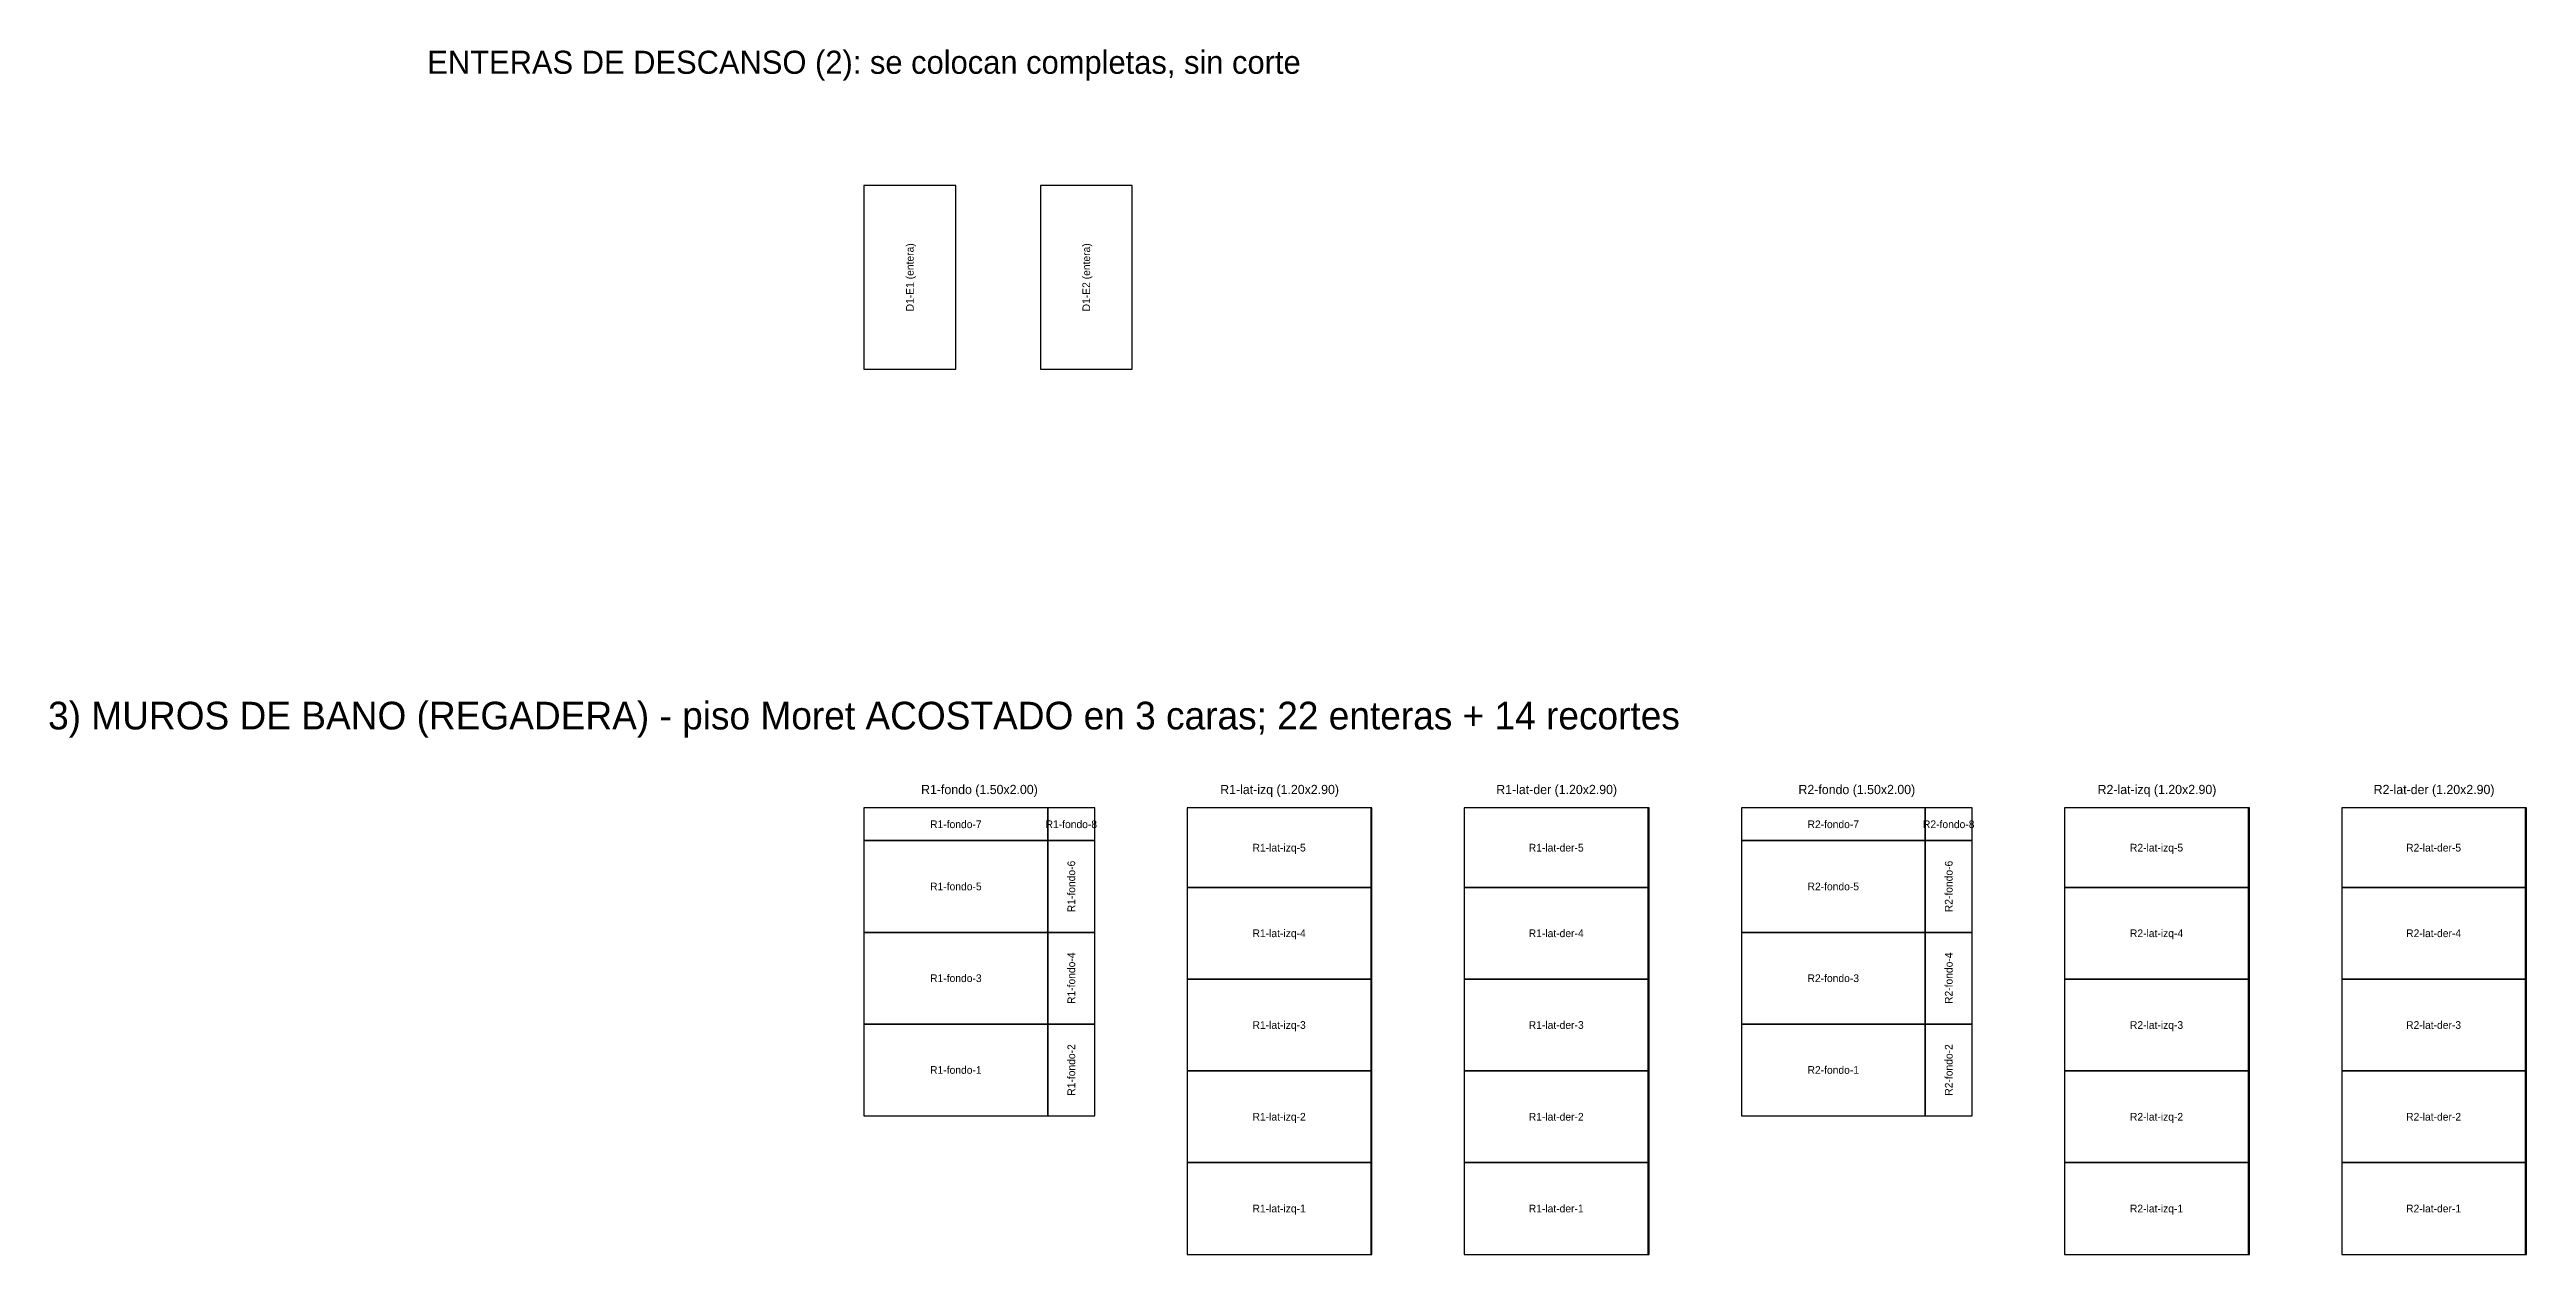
# Model space of a CAD drawing. Header units: metres. Extents: x 478.4 to 564, y -144.7 to -79.7.
# Drawn here: x 547.91 to 564, y -115.39 to -107.56 of the extents above; entities that cross this region are included whole.
import ezdxf
from ezdxf.enums import TextEntityAlignment as Align

# ---------------------------------------------------------------- set-up
doc = ezdxf.new("R2010")
doc.units = ezdxf.units.M
doc.layers.add('ESCALERA-REGADERA-ZOCLO', color=6, linetype='Continuous')
doc.layers.add('ESCALERA-REGADERA-ZOCLO-TEXTO', color=7, linetype='Continuous')

msp = doc.modelspace()

# ---------------------------------------------------------------- texts
at = {"layer": 'ESCALERA-REGADERA-ZOCLO-TEXTO'}
for s, height, p in [('ENTERAS DE DESCANSO (2): se colocan completas, sin corte', 0.15, (553.202, -107.642)), ('3) MUROS DE BANO (REGADERA) - piso Moret ACOSTADO en 3 caras; 22 enteras + 14 recortes', 0.18, (553.202, -111.886)), ('R1-fondo (1.50x2.00)', 0.06, (553.952, -112.366)), ('R1-lat-izq (1.20x2.90)', 0.06, (555.902, -112.366)), ('R1-lat-der (1.20x2.90)', 0.06, (557.702, -112.366)), ('R2-fondo (1.50x2.00)', 0.06, (559.652, -112.366)), ('R2-lat-izq (1.20x2.90)', 0.06, (561.602, -112.366)), ('R2-lat-der (1.20x2.90)', 0.06, (563.402, -112.366)), ('R1-fondo-7', 0.05, (553.799, -112.592)), ('R1-fondo-8', 0.05, (554.549, -112.592)), ('R2-fondo-7', 0.05, (559.499, -112.592)), ('R2-fondo-8', 0.05, (560.249, -112.592)), ('R1-lat-izq-5', 0.05, (555.899, -112.744)), ('R1-lat-der-5', 0.05, (557.699, -112.744)), ('R2-lat-izq-5', 0.05, (561.599, -112.744)), ('R2-lat-der-5', 0.05, (563.399, -112.744)), ('R1-fondo-5', 0.05, (553.799, -112.996)), ('R2-fondo-5', 0.05, (559.499, -112.996)), ('R1-lat-izq-4', 0.05, (555.899, -113.3)), ('R1-lat-der-4', 0.05, (557.699, -113.3)), ('R2-lat-izq-4', 0.05, (561.599, -113.3)), ('R2-lat-der-4', 0.05, (563.399, -113.3)), ('R1-fondo-3', 0.05, (553.799, -113.592)), ('R2-fondo-3', 0.05, (559.499, -113.592)), ('R1-lat-izq-3', 0.05, (555.899, -113.896)), ('R1-lat-der-3', 0.05, (557.699, -113.896)), ('R2-lat-izq-3', 0.05, (561.599, -113.896)), ('R2-lat-der-3', 0.05, (563.399, -113.896)), ('R1-fondo-1', 0.05, (553.799, -114.188)), ('R2-fondo-1', 0.05, (559.499, -114.188)), ('R1-lat-izq-2', 0.05, (555.899, -114.492)), ('R1-lat-der-2', 0.05, (557.699, -114.492)), ('R2-lat-izq-2', 0.05, (561.599, -114.492)), ('R2-lat-der-2', 0.05, (563.399, -114.492)), ('R1-lat-izq-1', 0.05, (555.899, -115.088)), ('R1-lat-der-1', 0.05, (557.699, -115.088)), ('R2-lat-izq-1', 0.05, (561.599, -115.088)), ('R2-lat-der-1', 0.05, (563.399, -115.088))]:
    msp.add_text(s, height=height, dxfattribs=at).set_placement(p, align=Align.MIDDLE_CENTER)
for s, p in [('D1-E1 (entera)', (553.5, -109.039)), ('D1-E2 (entera)', (554.646, -109.039)), ('R1-fondo-6', (554.549, -112.996)), ('R2-fondo-6', (560.249, -112.996)), ('R1-fondo-4', (554.549, -113.592)), ('R2-fondo-4', (560.249, -113.592)), ('R1-fondo-2', (554.549, -114.188)), ('R2-fondo-2', (560.249, -114.188))]:
    msp.add_text(s, height=0.05, rotation=90, dxfattribs=at).set_placement(p, align=Align.MIDDLE_CENTER)

# ---------------------------------------------------------------- linework, layer by layer
at = {"layer": 'ESCALERA-REGADERA-ZOCLO'}
for points in [[(553.202, -109.636), (553.798, -109.636), (553.798, -108.442), (553.202, -108.442)], [(554.348, -109.636), (554.944, -109.636), (554.944, -108.442), (554.348, -108.442)], [(553.202, -114.486), (554.702, -114.486), (554.702, -112.486), (553.202, -112.486)], [(553.202, -112.698), (554.396, -112.698), (554.396, -112.486), (553.202, -112.486)], [(554.396, -112.698), (554.702, -112.698), (554.702, -112.486), (554.396, -112.486)], [(555.302, -115.386), (556.502, -115.386), (556.502, -112.486), (555.302, -112.486)], [(555.302, -113.002), (556.496, -113.002), (556.496, -112.486), (555.302, -112.486)], [(557.102, -115.386), (558.302, -115.386), (558.302, -112.486), (557.102, -112.486)], [(557.102, -113.002), (558.296, -113.002), (558.296, -112.486), (557.102, -112.486)], [(558.902, -114.486), (560.402, -114.486), (560.402, -112.486), (558.902, -112.486)], [(558.902, -112.698), (560.096, -112.698), (560.096, -112.486), (558.902, -112.486)], [(560.096, -112.698), (560.402, -112.698), (560.402, -112.486), (560.096, -112.486)], [(561.002, -115.386), (562.202, -115.386), (562.202, -112.486), (561.002, -112.486)], [(561.002, -113.002), (562.196, -113.002), (562.196, -112.486), (561.002, -112.486)], [(562.802, -115.386), (564.002, -115.386), (564.002, -112.486), (562.802, -112.486)], [(562.802, -113.002), (563.996, -113.002), (563.996, -112.486), (562.802, -112.486)], [(553.202, -113.294), (554.396, -113.294), (554.396, -112.698), (553.202, -112.698)], [(554.396, -113.294), (554.702, -113.294), (554.702, -112.698), (554.396, -112.698)], [(558.902, -113.294), (560.096, -113.294), (560.096, -112.698), (558.902, -112.698)], [(560.096, -113.294), (560.402, -113.294), (560.402, -112.698), (560.096, -112.698)], [(555.302, -113.598), (556.496, -113.598), (556.496, -113.002), (555.302, -113.002)], [(557.102, -113.598), (558.296, -113.598), (558.296, -113.002), (557.102, -113.002)], [(561.002, -113.598), (562.196, -113.598), (562.196, -113.002), (561.002, -113.002)], [(562.802, -113.598), (563.996, -113.598), (563.996, -113.002), (562.802, -113.002)], [(553.202, -113.89), (554.396, -113.89), (554.396, -113.294), (553.202, -113.294)], [(554.396, -113.89), (554.702, -113.89), (554.702, -113.294), (554.396, -113.294)], [(558.902, -113.89), (560.096, -113.89), (560.096, -113.294), (558.902, -113.294)], [(560.096, -113.89), (560.402, -113.89), (560.402, -113.294), (560.096, -113.294)], [(555.302, -114.194), (556.496, -114.194), (556.496, -113.598), (555.302, -113.598)], [(557.102, -114.194), (558.296, -114.194), (558.296, -113.598), (557.102, -113.598)], [(561.002, -114.194), (562.196, -114.194), (562.196, -113.598), (561.002, -113.598)], [(562.802, -114.194), (563.996, -114.194), (563.996, -113.598), (562.802, -113.598)], [(553.202, -114.486), (554.396, -114.486), (554.396, -113.89), (553.202, -113.89)], [(554.396, -114.486), (554.702, -114.486), (554.702, -113.89), (554.396, -113.89)], [(558.902, -114.486), (560.096, -114.486), (560.096, -113.89), (558.902, -113.89)], [(560.096, -114.486), (560.402, -114.486), (560.402, -113.89), (560.096, -113.89)], [(555.302, -114.79), (556.496, -114.79), (556.496, -114.194), (555.302, -114.194)], [(557.102, -114.79), (558.296, -114.79), (558.296, -114.194), (557.102, -114.194)], [(561.002, -114.79), (562.196, -114.79), (562.196, -114.194), (561.002, -114.194)], [(562.802, -114.79), (563.996, -114.79), (563.996, -114.194), (562.802, -114.194)], [(555.302, -115.386), (556.496, -115.386), (556.496, -114.79), (555.302, -114.79)], [(557.102, -115.386), (558.296, -115.386), (558.296, -114.79), (557.102, -114.79)], [(561.002, -115.386), (562.196, -115.386), (562.196, -114.79), (561.002, -114.79)], [(562.802, -115.386), (563.996, -115.386), (563.996, -114.79), (562.802, -114.79)]]:
    msp.add_lwpolyline(points, close=True, dxfattribs=at)

msp.set_redraw_order([(e.dxf.handle, doc.entitydb.next_handle()) for e in msp.query("TEXT MTEXT ATTDEF DIMENSION ARC_DIMENSION")])  # texts and dimensions are drawn at this point

doc.saveas('drawing.dxf')
